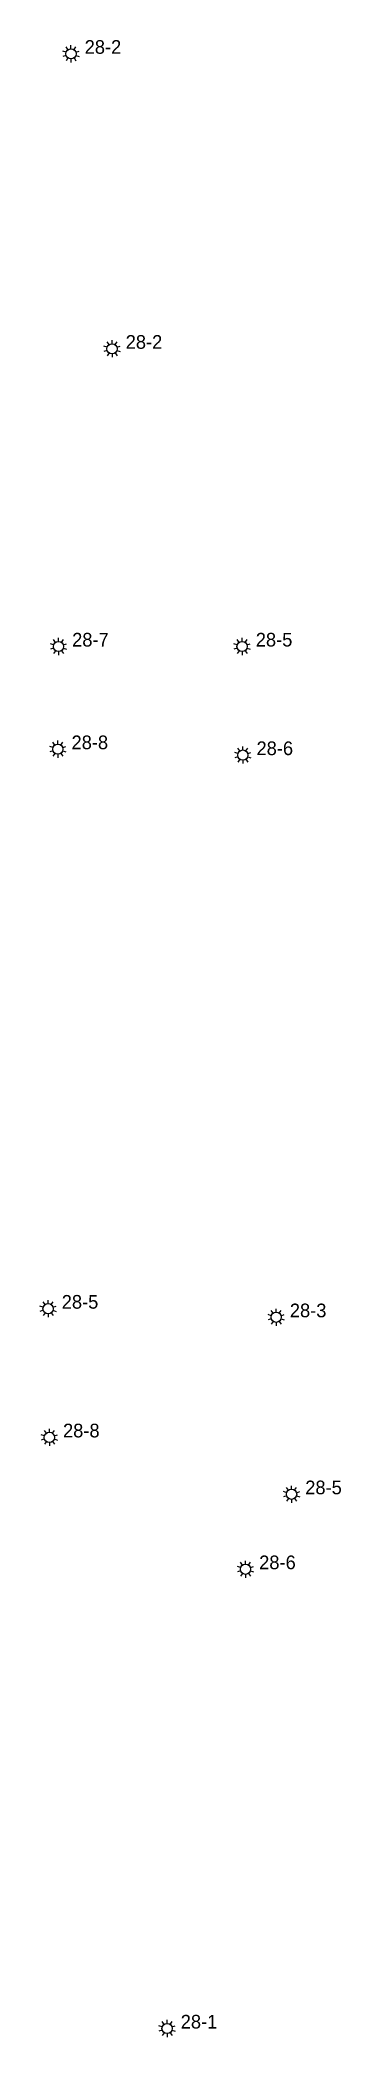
# Model space of a CAD drawing. Extents: x 486468 to 494393, y 5455952 to 5461583.
# Drawn here: x 487664.1 to 487708.1, y 5456632 to 5456924.3 of the extents above; entities that cross this region are included whole.
import ezdxf

# ---------------------------------------------------------------- set-up
doc = ezdxf.new("R2010")
doc.units = 0
doc.layers.add('Level 0', color=7, linetype='Continuous')
doc.layers.add('StreetLightingPoles', color=7, linetype='Continuous')

msp = doc.modelspace()

# ---------------------------------------------------------------- texts
at = {"layer": 'StreetLightingPoles'}
for s, p in [('28-2', (487670.608, 5456922.241)), ('28-2', (487676.611, 5456879.065)), ('28-7', (487668.776, 5456835.486)), ('28-5', (487695.646, 5456835.486)), ('28-8', (487668.685, 5456820.459)), ('28-6', (487695.751, 5456819.592)), ('28-5', (487667.254, 5456738.567)), ('28-3', (487700.629, 5456737.309)), ('28-8', (487667.44, 5456719.729)), ('28-5', (487702.883, 5456711.402)), ('28-6', (487696.142, 5456700.434)), ('28-1', (487684.665, 5456633.206))]:
    msp.add_text(s, height=2, dxfattribs=at).set_placement(p)

# ---------------------------------------------------------------- blocks, each defined once
blk = doc.blocks.new('Light')
at = {"layer": 'Level 0'}
for p, q in [((-0.71, 0.23), (-1.19, 0.39)), ((-0.44, 0.61), (-0.73, 1.01)), ((0, 0.75), (0, 1.25)), ((0.44, 0.61), (0.73, 1.01)), ((0.71, 0.23), (1.19, 0.39)), ((-0.71, -0.23), (-1.19, -0.39)), ((-0.44, -0.61), (-0.73, -1.01)), ((0, -0.75), (0, -1.25)), ((0.44, -0.61), (0.73, -1.01)), ((0.71, -0.23), (1.19, -0.39))]:
    blk.add_line(p, q, dxfattribs=at)
blk.add_circle((0, 0), 0.75, dxfattribs=at)

# ---------------------------------------------------------------- block references
at = {"layer": 'StreetLightingPoles'}
for p in [(487668.608, 5456922.241), (487674.611, 5456879.065), (487666.776, 5456835.486), (487693.646, 5456835.486), (487666.685, 5456820.459), (487693.751, 5456819.592), (487665.254, 5456738.567), (487698.629, 5456737.309), (487665.44, 5456719.729), (487700.883, 5456711.402), (487694.142, 5456700.434), (487682.665, 5456633.206)]:
    msp.add_blockref('Light', p, dxfattribs=at)

msp.set_redraw_order([(e.dxf.handle, doc.entitydb.next_handle()) for e in msp.query("TEXT MTEXT ATTDEF DIMENSION ARC_DIMENSION")])  # texts and dimensions are drawn at this point

doc.saveas('drawing.dxf')
